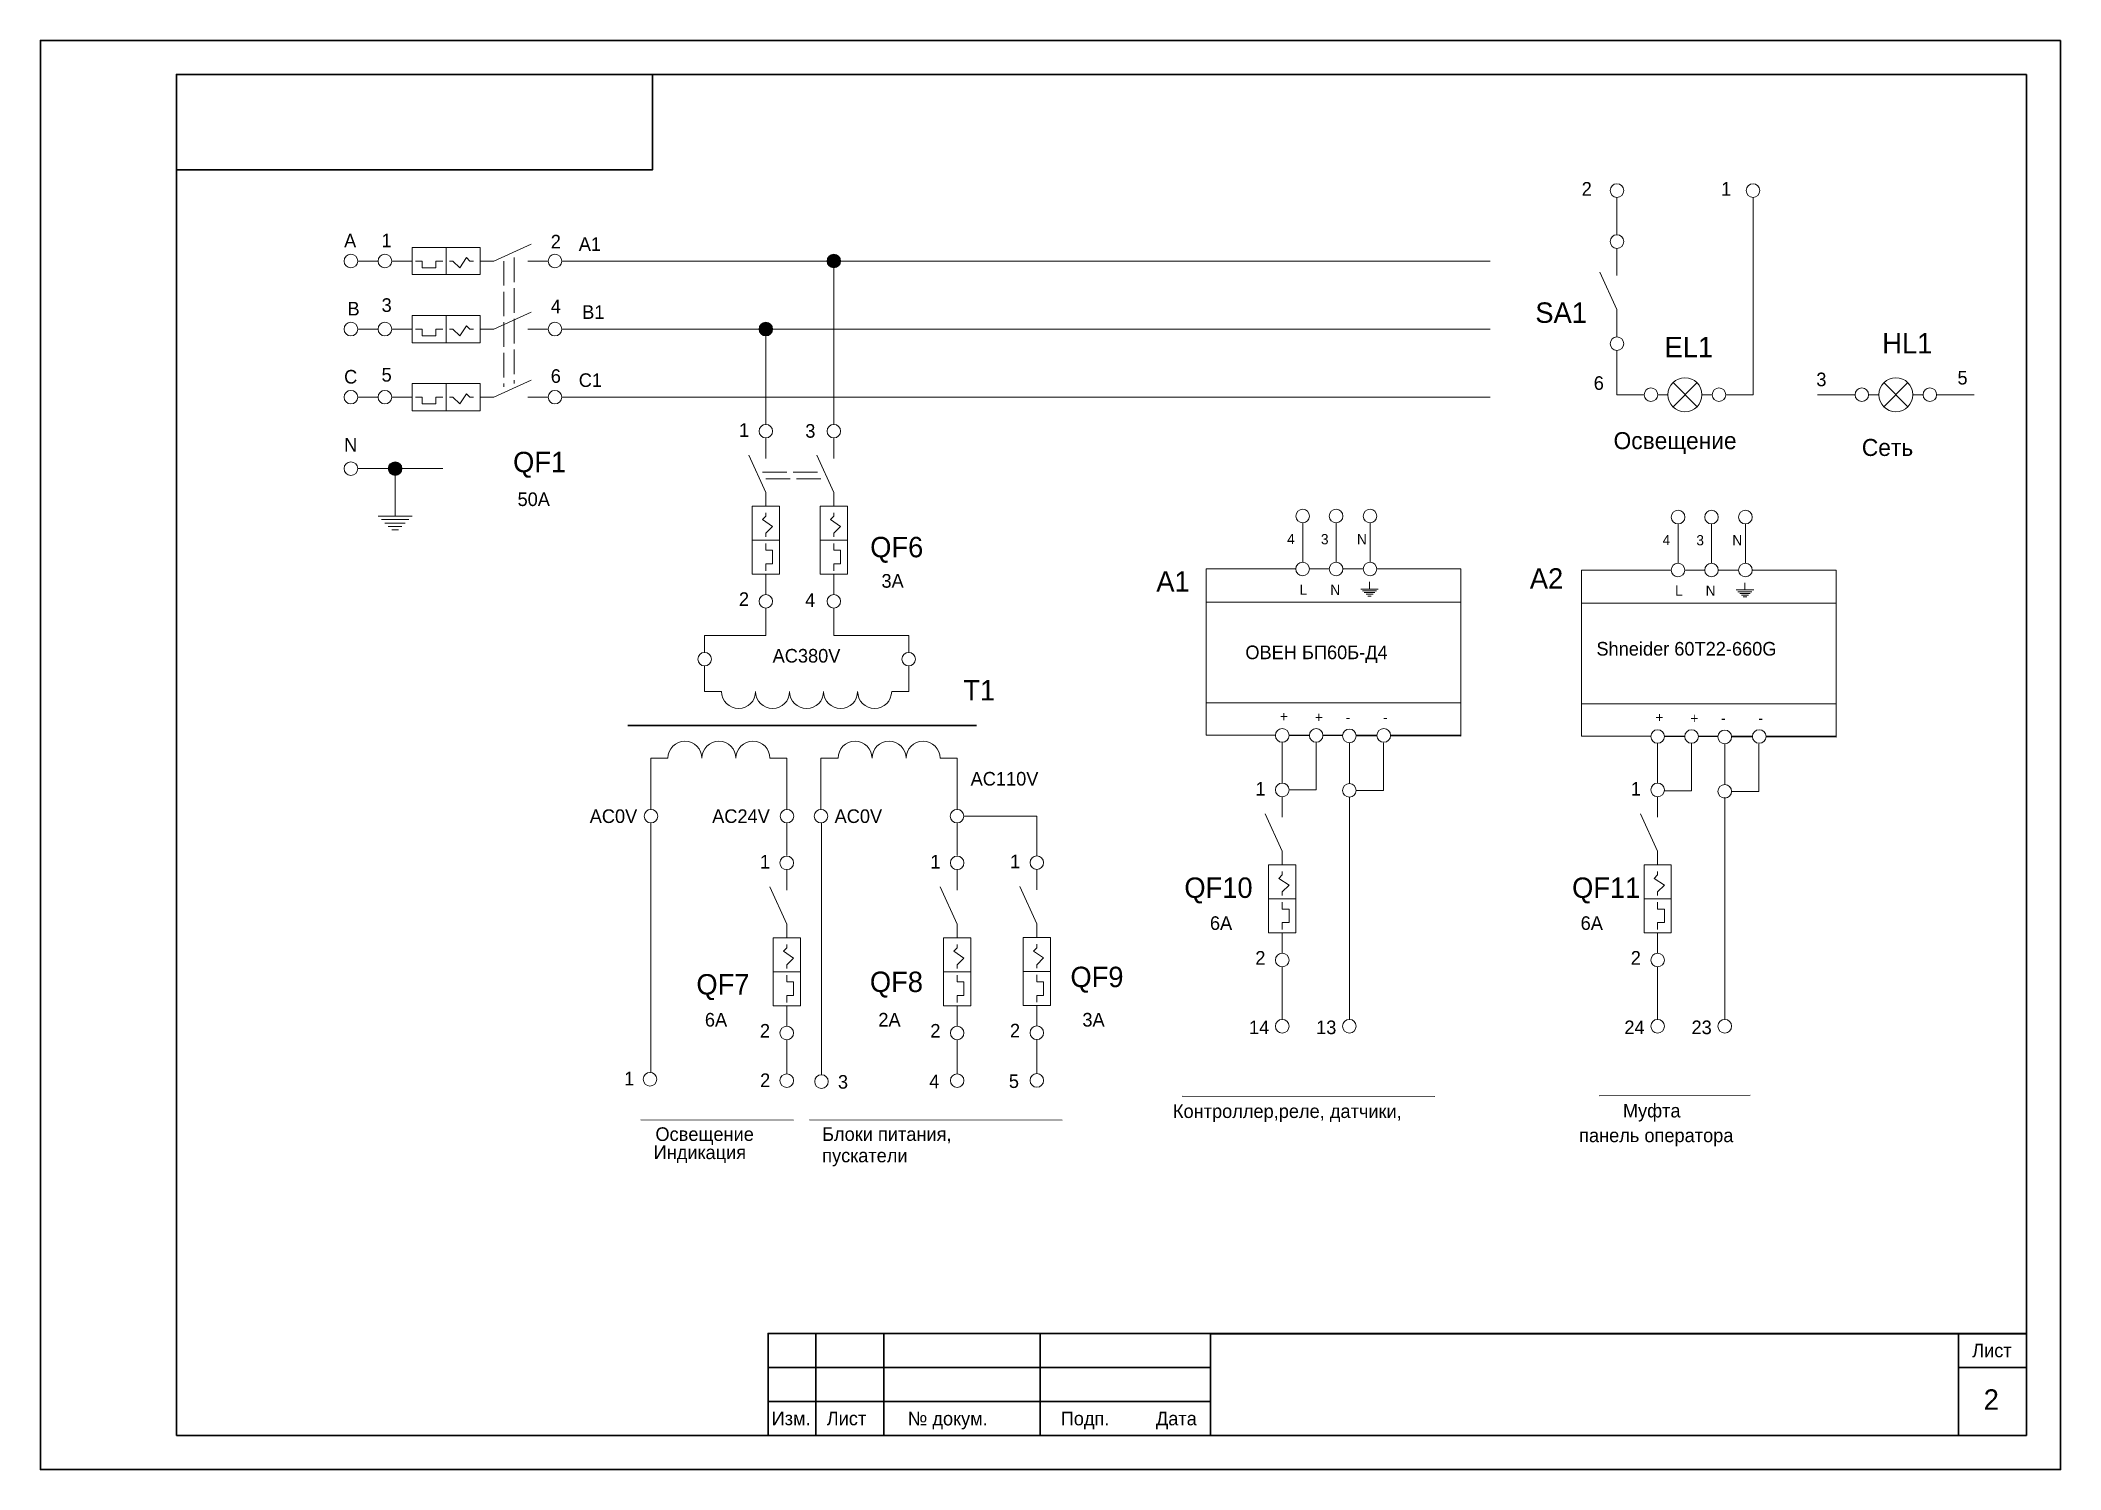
# Model space of a CAD drawing. Header units: millimetres. Extents: x -171 to 3674, y -1112 to 795.
# Drawn here: x 1616.1 to 1913.1, y -584.8 to -374.8 of the extents above; entities that cross this region are included whole.
import ezdxf

# ---------------------------------------------------------------- set-up
doc = ezdxf.new("R2010")
doc.units = ezdxf.units.MM
doc.linetypes.add('ACAD_ISO02W100', pattern=[15, 12, -3])
for name, color, linetype, lineweight in [('Маркировка', 7, 'Continuous', 25), ('РАМКА', 7, 'Continuous', 30), ('Элементы', 7, 'Continuous', 18)]:
    doc.layers.add(name, color=color, linetype=linetype, lineweight=lineweight)
doc.styles.get("Standard").update_dxf_attribs({"font": 'cad2win.shx'})

msp = doc.modelspace()

# ---------------------------------------------------------------- texts
at = {"layer": 'Маркировка'}
for s, height, p in [('2', 2, (1842.69, -397.64)), ('1', 2, (1863.19, -397.64)), ('A', 2, (1660.75, -405.25)), ('1', 2, (1666.26, -405.21)), ('2', 2, (1691.13, -405.4)), ('A1', 2, (1695.25, -405.75)), ('3', 2, (1666.26, -414.72)), ('B', 2, (1661.25, -415.25)), ('4', 2, (1691.13, -414.91)), ('B1', 2, (1695.75, -415.75)), ('C', 2, (1660.75, -425.25)), ('5', 2, (1666.26, -424.96)), ('6', 2, (1691.13, -425.15)), ('C1', 2, (1695.25, -425.75)), ('6', 2, (1844.46, -426.18)), ('3', 2, (1877.19, -425.64)), ('5', 2, (1897.94, -425.39)), ('N', 2, (1660.75, -435.25)), ('1', 2, (1718.81, -433.08)), ('3', 2, (1728.55, -433.21)), ('Освещение', 2.5, (1847.38, -434.89)), ('Сеть', 2.5, (1883.88, -435.89)), ('50A', 2, (1686.25, -443.25)), ('4', 1.5, (1799.39, -448.85)), ('3', 1.5, (1804.36, -448.87)), ('N', 1.5, (1809.65, -448.87)), ('4', 1.5, (1854.59, -448.99)), ('3', 1.5, (1859.55, -449.02)), ('N', 1.5, (1864.84, -449.01)), ('3A', 2, (1739.75, -455.25)), ('2', 2, (1718.79, -457.93)), ('4', 2, (1728.53, -458.06)), ('L', 1.5, (1801.23, -456.28)), ('N', 1.5, (1805.73, -456.3)), ('L', 1.5, (1856.42, -456.42)), ('N', 1.5, (1860.92, -456.44)), ('Shneider 60T22-660G ', 2, (1844.86, -465.22)), ('AC380V', 2, (1723.75, -466.25)), ('ОВЕН БП60Б-Д4', 2, (1793.25, -465.75)), ('+', 1.5, (1798.34, -474.91)), ('+', 1.5, (1803.48, -475.04)), ('-', 1.5, (1807.98, -475.04)), ('-', 1.5, (1813.48, -475.04)), ('+', 1.5, (1853.53, -475.05)), ('+', 1.5, (1858.67, -475.18)), ('-', 1.5, (1863.17, -475.18)), ('-', 1.5, (1868.67, -475.18)), ('AC110V', 2, (1752.86, -484.32)), ('1', 2, (1794.73, -485.8)), ('1', 2, (1849.92, -485.8)), ('AC0V', 2, (1696.86, -489.82)), ('AC24V', 2, (1714.86, -489.82)), ('AC0V', 2, (1732.86, -489.82)), ('1', 2, (1721.89, -496.51)), ('1', 2, (1746.94, -496.51)), ('1', 2, (1758.65, -496.48)), ('6A', 2, (1788.04, -505.53)), ('6A', 2, (1842.54, -505.53)), ('2', 2, (1794.71, -510.64)), ('2', 2, (1849.91, -510.64)), ('6A', 2, (1713.79, -519.73)), ('2', 2, (1721.88, -521.36)), ('2A', 2, (1739.29, -519.73)), ('2', 2, (1746.93, -521.36)), ('2', 2, (1758.64, -521.33)), ('3A', 2, (1769.29, -519.73)), ('14', 2, (1793.78, -520.85)), ('13', 2, (1803.65, -520.85)), ('24', 2, (1848.97, -520.85)), ('23', 2, (1858.84, -520.85)), ('1', 2, (1701.92, -528.37)), ('2', 2, (1721.91, -528.63)), ('3', 2, (1733.35, -528.86)), ('4', 2, (1746.77, -528.79)), ('5', 2, (1758.48, -528.76)), ('Контроллер,реле, датчики,', 2, (1782.6, -533.17)), ('Муфта', 2, (1848.75, -533.09)), ('Освещение', 2, (1706.52, -536.54)), ('Блоки питания,', 2, (1731.02, -536.54)), ('Индикация', 2, (1706.26, -539.21)), ('панель оператора', 2, (1842.32, -536.72)), ('пускатели', 2, (1731.04, -539.68))]:
    msp.add_text(s, height=height, dxfattribs=at).set_placement(p)
at = {"layer": 'РАМКА'}
for s, height, p in [('Лист', 2, (1900.1, -568.33)), ('2', 3, (1901.8, -576.04)), ('Изм.', 2, (1723.6, -578.31)), ('Лист', 2, (1731.7, -578.32)), ('№ докум.', 2, (1743.62, -578.34)), ('Подп.', 2, (1766.1, -578.33)), ('Дата', 2, (1780.1, -578.33))]:
    msp.add_text(s, height=height, dxfattribs=at).set_placement(p)
at = {"layer": 'Элементы'}
for s, p in [('SA1', (1835.88, -416.33)), ('EL1', (1854.88, -421.39)), ('HL1', (1886.88, -420.83)), ('QF1', (1685.59, -438.28)), ('QF6', (1738.09, -450.78)), ('A1', (1780.16, -455.82)), ('A2', (1835.07, -455.39)), ('T1', (1751.77, -471.82)), ('QF10', (1784.28, -500.83)), ('QF11', (1841.28, -500.83)), ('QF7', (1712.54, -515.03)), ('QF8', (1738.05, -514.66)), ('QF9', (1767.53, -513.94))]:
    msp.add_text(s, height=3, dxfattribs=at).set_placement(p)

# ---------------------------------------------------------------- hatches: boundary and pattern name
at = {"layer": 'Элементы'}
h = msp.add_hatch(color=256, dxfattribs=at)
h.dxf.hatch_style = 1
h.paths.add_polyline_path([(1733.75, -407.25, 1), (1731.75, -407.25, 1)])
h = msp.add_hatch(color=256, dxfattribs=at)
h.dxf.hatch_style = 1
h.paths.add_polyline_path([(1723.75, -417.25, 1), (1721.75, -417.25, 1)])
h = msp.add_hatch(color=256, dxfattribs=at)
h.dxf.hatch_style = 1
h.paths.add_polyline_path([(1669.25, -437.75, 1), (1667.25, -437.75, 1)])

# ---------------------------------------------------------------- linework, layer by layer
at = {"layer": 'РАМКА'}
for p, q in [((1908.1, -379.83), (1636.1, -379.83)), ((1636.1, -379.83), (1636.1, -579.83)), ((1908.1, -579.83), (1908.1, -379.83)), ((1636.1, -579.83), (1908.1, -579.83)), ((1723.1, -579.83), (1908.1, -579.83)), ((1723.1, -579.83), (1908.1, -579.83)), ((1723.1, -579.83), (1908.1, -579.83))]:
    msp.add_line(p, q, dxfattribs=at)
at = {"layer": 'РАМКА', "lineweight": 35}
msp.add_line((1788.1, -564.83), (1908.1, -564.83), dxfattribs=at)
at = {"layer": 'РАМКА'}
for points in [[(1913.1, -374.83), (1616.1, -374.83), (1616.1, -584.83), (1913.1, -584.83)], [(1706.1, -379.83), (1706.1, -393.83), (1636.1, -393.83), (1636.1, -379.83)], [(1723.1, -579.83), (1740.1, -579.83), (1740.08, -564.83), (1723.08, -564.83)], [(1723.1, -569.83), (1788.1, -569.83), (1788.1, -564.83), (1723.1, -564.83)], [(1723.1, -579.83), (1730.1, -579.83), (1730.1, -564.83), (1723.1, -564.83)], [(1723.1, -579.83), (1763.1, -579.83), (1763.1, -564.83), (1723.1, -564.83)], [(1908.1, -579.83), (1898.1, -579.83), (1898.1, -564.83), (1908.1, -564.83)], [(1908.1, -564.83), (1898.1, -564.83), (1898.1, -569.83), (1908.1, -569.83)], [(1723.1, -574.83), (1788.1, -574.83), (1788.1, -569.83), (1723.1, -569.83)], [(1723.1, -579.83), (1788.1, -579.83), (1788.1, -574.83), (1723.1, -574.83)]]:
    msp.add_lwpolyline(points, close=True, dxfattribs=at)
at = {"layer": 'Элементы', "lineweight": 15}
for p, q in [((1847.88, -397.89), (1847.88, -403.39)), ((1867.88, -426.89), (1867.88, -397.89)), ((1692.75, -407.25), (1829.25, -407.25)), ((1732.75, -431.25), (1732.75, -407.25)), ((1692.75, -417.25), (1829.25, -417.25)), ((1722.75, -431.25), (1722.75, -417.25)), ((1847.88, -426.89), (1847.88, -420.39)), ((1692.75, -427.25), (1829.25, -427.25)), ((1851.88, -426.89), (1847.88, -426.89)), ((1863.88, -426.89), (1867.88, -426.89)), ((1882.88, -426.89), (1877.38, -426.89)), ((1900.38, -426.89), (1894.88, -426.89)), ((1662.75, -437.75), (1675.25, -437.75)), ((1668.25, -437.75), (1668.25, -442.75)), ((1801.68, -445.72), (1801.68, -451.5)), ((1806.59, -445.72), (1806.59, -451.5)), ((1811.58, -445.72), (1811.58, -451.5)), ((1856.87, -445.87), (1856.87, -451.65)), ((1861.78, -445.87), (1861.78, -451.65)), ((1866.77, -445.87), (1866.77, -451.65)), ((1722.75, -462.25), (1722.75, -458.25)), ((1732.75, -458.25), (1732.75, -462.25)), ((1713.75, -464.75), (1713.75, -462.25)), ((1713.75, -462.25), (1722.75, -462.25)), ((1732.75, -462.25), (1743.75, -462.25)), ((1743.75, -462.25), (1743.75, -464.75)), ((1713.75, -470.5), (1713.75, -466.75)), ((1743.75, -470.5), (1743.75, -466.75)), ((1716.25, -470.5), (1713.75, -470.5)), ((1741.25, -470.5), (1743.75, -470.5)), ((1798.67, -477.96), (1798.67, -483.96)), ((1803.66, -477.96), (1803.66, -484.96)), ((1808.54, -478.03), (1808.54, -484.03)), ((1813.54, -478.03), (1813.54, -485.03)), ((1853.86, -478.11), (1853.86, -483.96)), ((1858.85, -478.11), (1858.85, -485.11)), ((1863.73, -478.17), (1863.73, -484.17)), ((1868.73, -478.17), (1868.73, -485.17)), ((1705.86, -480.32), (1705.86, -487.82)), ((1705.86, -480.32), (1708.36, -480.32)), ((1723.36, -480.32), (1725.86, -480.32)), ((1725.86, -480.32), (1725.86, -487.82)), ((1730.86, -480.32), (1730.86, -487.82)), ((1730.86, -480.32), (1733.36, -480.32)), ((1748.36, -480.32), (1750.86, -480.32)), ((1750.86, -480.32), (1750.86, -487.82)), ((1803.66, -484.96), (1799.67, -484.96)), ((1808.54, -486.03), (1808.54, -518.69)), ((1813.54, -485.03), (1809.54, -485.03)), ((1858.85, -485.11), (1854.85, -485.1)), ((1863.73, -486.03), (1863.73, -518.69)), ((1868.73, -485.17), (1864.73, -485.17)), ((1705.86, -489.82), (1705.86, -526.48)), ((1725.86, -489.82), (1725.86, -494.61)), ((1730.93, -489.82), (1730.93, -526.82)), ((1750.86, -489.82), (1750.86, -494.61)), ((1751.86, -488.82), (1762.59, -488.82)), ((1762.59, -488.82), (1762.59, -494.65)), ((1798.67, -510.96), (1798.67, -518.69)), ((1853.86, -510.96), (1853.86, -518.69)), ((1725.83, -521.68), (1725.83, -526.68)), ((1750.88, -521.68), (1750.88, -526.68)), ((1762.59, -521.65), (1762.59, -526.65)), ((1783.96, -529.95), (1821.08, -530.01)), ((1845.28, -529.91), (1867.44, -529.8)), ((1704.39, -533.44), (1726.8, -533.47)), ((1729.18, -533.42), (1766.3, -533.47))]:
    msp.add_line(p, q, dxfattribs=at)
at = {"layer": 'Элементы'}
for p, q in [((1675.75, -405.25), (1675.75, -409.25)), ((1677.75, -408.25), (1678.75, -406.75)), ((1678.75, -406.75), (1679.25, -407.25)), ((1682.75, -407.25), (1688.25, -404.75)), ((1847.88, -409.39), (1847.88, -405.39)), ((1662.75, -407.25), (1665.75, -407.25)), ((1667.75, -407.25), (1670.75, -407.25)), ((1671.25, -407.25), (1672.25, -407.25)), ((1672.25, -407.25), (1672.25, -408.25)), ((1672.25, -408.25), (1674.25, -408.25)), ((1674.25, -408.25), (1674.25, -407.25)), ((1674.25, -407.25), (1675.25, -407.25)), ((1676.25, -407.25), (1676.75, -407.25)), ((1676.75, -407.25), (1677.75, -408.25)), ((1679.25, -407.25), (1679.75, -407.25)), ((1680.75, -407.25), (1682.75, -407.25)), ((1687.75, -407.25), (1690.75, -407.25)), ((1847.88, -414.39), (1845.38, -408.89)), ((1675.75, -415.25), (1675.75, -419.25)), ((1682.75, -417.25), (1688.25, -414.75)), ((1847.88, -418.39), (1847.88, -414.39)), ((1662.75, -417.25), (1665.75, -417.25)), ((1667.75, -417.25), (1670.75, -417.25)), ((1671.25, -417.25), (1672.25, -417.25)), ((1672.25, -417.25), (1672.25, -418.25)), ((1672.25, -418.25), (1674.25, -418.25)), ((1674.25, -418.25), (1674.25, -417.25)), ((1674.25, -417.25), (1675.25, -417.25)), ((1676.25, -417.25), (1676.75, -417.25)), ((1676.75, -417.25), (1677.75, -418.25)), ((1677.75, -418.25), (1678.75, -416.75)), ((1678.75, -416.75), (1679.25, -417.25)), ((1679.25, -417.25), (1679.75, -417.25)), ((1680.75, -417.25), (1682.75, -417.25)), ((1687.75, -417.25), (1690.75, -417.25)), ((1662.75, -427.25), (1665.75, -427.25)), ((1667.75, -427.25), (1670.75, -427.25)), ((1671.25, -427.25), (1672.25, -427.25)), ((1672.25, -427.25), (1672.25, -428.25)), ((1674.25, -428.25), (1674.25, -427.25)), ((1674.25, -427.25), (1675.25, -427.25)), ((1675.75, -425.25), (1675.75, -429.25)), ((1676.25, -427.25), (1676.75, -427.25)), ((1676.75, -427.25), (1677.75, -428.25)), ((1677.75, -428.25), (1678.75, -426.75)), ((1678.75, -426.75), (1679.25, -427.25)), ((1679.25, -427.25), (1679.75, -427.25)), ((1680.75, -427.25), (1682.75, -427.25)), ((1682.75, -427.25), (1688.25, -424.75)), ((1687.75, -427.25), (1690.75, -427.25)), ((1853.88, -426.89), (1855.38, -426.89)), ((1856.12, -428.66), (1859.65, -425.12)), ((1856.12, -425.12), (1859.65, -428.66)), ((1861.88, -426.89), (1860.38, -426.89)), ((1884.88, -426.89), (1886.38, -426.89)), ((1887.12, -428.66), (1890.65, -425.12)), ((1887.12, -425.12), (1890.65, -428.66)), ((1892.88, -426.89), (1891.38, -426.89)), ((1672.25, -428.25), (1674.25, -428.25)), ((1722.75, -436.25), (1722.75, -433.25)), ((1732.75, -436.25), (1732.75, -433.25)), ((1722.75, -441.25), (1720.25, -435.75)), ((1732.75, -441.25), (1730.25, -435.75)), ((1722.75, -443.25), (1722.75, -441.25)), ((1732.75, -443.25), (1732.75, -441.25)), ((1665.75, -444.75), (1670.75, -444.75)), ((1666.25, -445.25), (1670.25, -445.25)), ((1668.25, -442.75), (1668.25, -444.75)), ((1722.25, -445.25), (1722.75, -444.75)), ((1723.75, -446.25), (1722.25, -445.25)), ((1722.75, -444.75), (1722.75, -444.25)), ((1732.25, -445.25), (1732.75, -444.75)), ((1733.75, -446.25), (1732.25, -445.25)), ((1732.75, -444.75), (1732.75, -444.25)), ((1666.75, -445.75), (1669.75, -445.75)), ((1667.25, -446.25), (1669.25, -446.25)), ((1667.75, -446.75), (1668.75, -446.75)), ((1720.75, -448.25), (1724.75, -448.25)), ((1722.75, -447.25), (1723.75, -446.25)), ((1722.75, -447.75), (1722.75, -447.25)), ((1730.75, -448.25), (1734.75, -448.25)), ((1732.75, -447.25), (1733.75, -446.25)), ((1732.75, -447.75), (1732.75, -447.25)), ((1722.75, -449.75), (1722.75, -448.75)), ((1723.75, -449.75), (1722.75, -449.75)), ((1723.75, -451.75), (1723.75, -449.75)), ((1732.75, -449.75), (1732.75, -448.75)), ((1733.75, -449.75), (1732.75, -449.75)), ((1733.75, -451.75), (1733.75, -449.75)), ((1722.75, -452.75), (1722.75, -451.75)), ((1722.75, -451.75), (1723.75, -451.75)), ((1722.75, -456.25), (1722.75, -453.25)), ((1732.75, -452.75), (1732.75, -451.75)), ((1732.75, -451.75), (1733.75, -451.75)), ((1732.75, -456.25), (1732.75, -453.25)), ((1810.22, -455.44), (1812.79, -455.44)), ((1810.48, -455.7), (1812.53, -455.7)), ((1810.73, -455.95), (1812.27, -455.95)), ((1810.99, -456.21), (1812.02, -456.21)), ((1811.25, -456.47), (1811.76, -456.47)), ((1811.5, -454.41), (1811.5, -455.44)), ((1865.41, -455.58), (1867.98, -455.58)), ((1865.67, -455.84), (1867.72, -455.84)), ((1865.92, -456.1), (1867.47, -456.1)), ((1866.18, -456.35), (1867.21, -456.35)), ((1866.44, -456.61), (1866.95, -456.61)), ((1866.7, -454.55), (1866.7, -455.58)), ((1798.67, -488.96), (1798.67, -485.96)), ((1853.86, -488.96), (1853.86, -485.96)), ((1798.67, -493.96), (1796.17, -488.46)), ((1853.86, -493.96), (1851.36, -488.46)), ((1798.67, -495.96), (1798.67, -493.96)), ((1853.86, -495.96), (1853.86, -493.96)), ((1725.83, -499.68), (1725.83, -496.68)), ((1750.88, -499.68), (1750.88, -496.68)), ((1762.59, -499.65), (1762.59, -496.65)), ((1798.17, -497.96), (1798.67, -497.46)), ((1799.67, -498.96), (1798.17, -497.96)), ((1798.67, -497.46), (1798.67, -496.96)), ((1853.36, -497.96), (1853.86, -497.46)), ((1854.86, -498.96), (1853.36, -497.96)), ((1853.86, -497.46), (1853.86, -496.96)), ((1725.83, -504.68), (1723.33, -499.18)), ((1750.88, -504.68), (1748.38, -499.18)), ((1762.59, -504.65), (1760.09, -499.15)), ((1796.67, -500.96), (1800.67, -500.96)), ((1798.67, -499.96), (1799.67, -498.96)), ((1798.67, -500.46), (1798.67, -499.96)), ((1798.67, -502.46), (1798.67, -501.46)), ((1851.86, -500.96), (1855.86, -500.96)), ((1853.86, -499.96), (1854.86, -498.96)), ((1853.86, -500.46), (1853.86, -499.96)), ((1853.86, -502.46), (1853.86, -501.46)), ((1725.83, -506.68), (1725.83, -504.68)), ((1750.88, -506.68), (1750.88, -504.68)), ((1762.59, -506.65), (1762.59, -504.65)), ((1799.67, -502.46), (1798.67, -502.46)), ((1798.67, -505.46), (1798.67, -504.46)), ((1798.67, -504.46), (1799.67, -504.46)), ((1799.67, -504.46), (1799.67, -502.46)), ((1854.86, -502.46), (1853.86, -502.46)), ((1853.86, -505.46), (1853.86, -504.46)), ((1853.86, -504.46), (1854.86, -504.46)), ((1854.86, -504.46), (1854.86, -502.46)), ((1725.83, -508.18), (1725.83, -507.68)), ((1750.88, -508.18), (1750.88, -507.68)), ((1762.59, -508.15), (1762.59, -507.65)), ((1798.67, -508.96), (1798.67, -505.96)), ((1853.86, -508.96), (1853.86, -505.96)), ((1725.33, -508.68), (1725.83, -508.18)), ((1726.83, -509.68), (1725.33, -508.68)), ((1725.83, -510.68), (1726.83, -509.68)), ((1725.83, -511.18), (1725.83, -510.68)), ((1750.38, -508.68), (1750.88, -508.18)), ((1751.88, -509.68), (1750.38, -508.68)), ((1750.88, -510.68), (1751.88, -509.68)), ((1750.88, -511.18), (1750.88, -510.68)), ((1762.09, -508.65), (1762.59, -508.15)), ((1763.59, -509.65), (1762.09, -508.65)), ((1762.59, -510.65), (1763.59, -509.65)), ((1762.59, -511.15), (1762.59, -510.65)), ((1723.83, -511.68), (1727.83, -511.68)), ((1725.83, -513.18), (1725.83, -512.18)), ((1726.83, -513.18), (1725.83, -513.18)), ((1726.83, -515.18), (1726.83, -513.18)), ((1748.88, -511.68), (1752.88, -511.68)), ((1750.88, -513.18), (1750.88, -512.18)), ((1751.88, -513.18), (1750.88, -513.18)), ((1751.88, -515.18), (1751.88, -513.18)), ((1760.59, -511.65), (1764.59, -511.65)), ((1762.59, -513.15), (1762.59, -512.15)), ((1763.59, -513.15), (1762.59, -513.15)), ((1763.59, -515.15), (1763.59, -513.15)), ((1725.83, -516.18), (1725.83, -515.18)), ((1725.83, -515.18), (1726.83, -515.18)), ((1725.83, -519.68), (1725.83, -516.68)), ((1750.88, -516.18), (1750.88, -515.18)), ((1750.88, -515.18), (1751.88, -515.18)), ((1750.88, -519.68), (1750.88, -516.68)), ((1762.59, -516.15), (1762.59, -515.15)), ((1762.59, -515.15), (1763.59, -515.15)), ((1762.59, -519.65), (1762.59, -516.65))]:
    msp.add_line(p, q, dxfattribs=at)
at = {"layer": 'Элементы', "linetype": 'ACAD_ISO02W100', "lineweight": 15, "ltscale": 0.3}
for p, q in [((1685.75, -406.75), (1685.75, -425.25)), ((1684.25, -407.25), (1684.25, -425.75)), ((1722.25, -438.25), (1730.75, -438.25)), ((1722.75, -439.25), (1731.25, -439.25))]:
    msp.add_line(p, q, dxfattribs=at)
at = {"layer": 'Элементы', "lineweight": 30}
msp.add_line((1702.44, -475.5), (1753.73, -475.5), dxfattribs=at)
at = {"layer": 'Элементы'}
for points in [[(1670.75, -405.25), (1680.75, -405.25), (1680.75, -409.25), (1670.75, -409.25)], [(1670.75, -415.25), (1680.75, -415.25), (1680.75, -419.25), (1670.75, -419.25)], [(1670.75, -425.25), (1680.75, -425.25), (1680.75, -429.25), (1670.75, -429.25)], [(1720.75, -453.25), (1720.75, -443.25), (1724.75, -443.25), (1724.75, -453.25)], [(1730.75, -453.25), (1730.75, -443.25), (1734.75, -443.25), (1734.75, -453.25)], [(1796.67, -505.96), (1796.67, -495.96), (1800.67, -495.96), (1800.67, -505.96)], [(1851.86, -505.96), (1851.86, -495.96), (1855.86, -495.96), (1855.86, -505.96)], [(1723.83, -516.68), (1723.83, -506.68), (1727.83, -506.68), (1727.83, -516.68)], [(1748.88, -516.68), (1748.88, -506.68), (1752.88, -506.68), (1752.88, -516.68)], [(1760.59, -516.65), (1760.59, -506.65), (1764.59, -506.65), (1764.59, -516.65)]]:
    msp.add_lwpolyline(points, close=True, dxfattribs=at)
at = {"layer": 'Элементы', "lineweight": 15}
for points in [[(1812.58, -452.5), (1824.94, -452.5), (1824.94, -457.38), (1787.5, -457.38), (1787.5, -452.5), (1800.66, -452.5)], [(1797.67, -476.93), (1787.5, -476.93), (1787.5, -452.5), (1800.66, -452.5)], [(1802.66, -452.5), (1805.59, -452.5)], [(1802.66, -452.5), (1805.59, -452.5)], [(1807.59, -452.5), (1810.58, -452.5)], [(1807.59, -452.5), (1810.58, -452.5)], [(1812.58, -452.5), (1824.94, -452.5), (1824.94, -476.93), (1814.6, -476.93)], [(1852.86, -477.07), (1842.69, -477.07), (1842.69, -452.65), (1855.85, -452.65)], [(1867.77, -452.65), (1880.13, -452.65), (1880.13, -457.53), (1842.69, -457.53), (1842.69, -452.65), (1855.85, -452.65)], [(1857.85, -452.65), (1860.78, -452.65)], [(1857.85, -452.65), (1860.78, -452.65)], [(1862.78, -452.65), (1865.77, -452.65)], [(1862.78, -452.65), (1865.77, -452.65)], [(1867.77, -452.65), (1880.13, -452.65), (1880.13, -477.07), (1869.8, -477.07)], [(1797.67, -476.96), (1787.5, -476.93), (1787.5, -472.17), (1824.94, -472.17), (1824.94, -477.05), (1814.6, -477.01)], [(1852.86, -477.1), (1842.69, -477.07), (1842.69, -472.31), (1880.13, -472.31), (1880.13, -477.19), (1869.79, -477.16)], [(1802.66, -476.93), (1799.67, -476.93)], [(1802.66, -476.98), (1799.67, -476.97)], [(1807.54, -476.93), (1804.66, -476.93)], [(1807.54, -476.99), (1804.66, -476.98)], [(1812.61, -476.93), (1809.53, -476.93)], [(1812.61, -477.01), (1809.54, -477)], [(1857.85, -477.07), (1854.86, -477.07)], [(1857.85, -477.12), (1854.86, -477.11)], [(1862.74, -477.07), (1859.85, -477.07)], [(1862.73, -477.13), (1859.85, -477.12)], [(1867.8, -477.07), (1864.73, -477.07)], [(1867.8, -477.15), (1864.73, -477.14)]]:
    msp.add_lwpolyline(points, dxfattribs=at)
for centre, radius in [((1847.88, -396.89), 1), ((1867.88, -396.89), 1), ((1847.88, -404.39), 1), ((1661.75, -407.25), 1), ((1666.75, -407.25), 1), ((1691.75, -407.25), 1), ((1661.75, -417.25), 1), ((1666.75, -417.25), 1), ((1691.75, -417.25), 1), ((1847.88, -419.39), 1), ((1857.88, -426.89), 2.5), ((1888.88, -426.89), 2.5), ((1661.75, -427.25), 1), ((1666.75, -427.25), 1), ((1691.75, -427.25), 1), ((1852.88, -426.89), 1), ((1862.88, -426.89), 1), ((1883.88, -426.89), 1), ((1893.88, -426.89), 1), ((1722.75, -432.25), 1), ((1732.75, -432.25), 1), ((1661.75, -437.75), 1), ((1801.68, -444.72), 1), ((1806.59, -444.72), 1), ((1811.58, -444.72), 1), ((1856.87, -444.87), 1), ((1861.78, -444.87), 1), ((1866.77, -444.87), 1), ((1801.66, -452.5), 1), ((1806.59, -452.5), 1), ((1811.58, -452.5), 1), ((1856.85, -452.65), 1), ((1861.78, -452.65), 1), ((1866.77, -452.65), 1), ((1722.75, -457.25), 1), ((1732.75, -457.25), 1), ((1713.75, -465.75), 1), ((1743.75, -465.75), 1), ((1798.67, -476.96), 1), ((1803.66, -476.96), 1), ((1808.54, -477.03), 1), ((1813.6, -476.96), 1), ((1853.86, -477.11), 1), ((1858.85, -477.11), 1), ((1863.73, -477.17), 1), ((1868.8, -477.11), 1), ((1798.67, -484.96), 1), ((1808.54, -485.03), 1), ((1853.86, -484.96), 1), ((1863.73, -485.17), 1), ((1705.86, -488.82), 1), ((1725.86, -488.82), 1), ((1730.86, -488.82), 1), ((1750.86, -488.82), 1), ((1725.83, -495.68), 1), ((1750.88, -495.68), 1), ((1762.59, -495.65), 1), ((1798.67, -509.96), 1), ((1853.86, -509.96), 1), ((1725.83, -520.68), 1), ((1750.88, -520.68), 1), ((1762.59, -520.65), 1), ((1798.67, -519.69), 1), ((1808.54, -519.69), 1), ((1853.86, -519.69), 1), ((1863.73, -519.69), 1), ((1705.72, -527.47), 1), ((1725.83, -527.68), 1), ((1730.93, -527.82), 1), ((1750.88, -527.68), 1), ((1762.59, -527.65), 1)]:
    msp.add_circle(centre, radius, dxfattribs=at)
at = {"layer": 'Элементы'}
for centre in [(1732.75, -407.25), (1722.75, -417.25), (1668.25, -437.75)]:
    msp.add_circle(centre, 1, dxfattribs=at)
at = {"layer": 'Элементы', "lineweight": 15}
for centre, start, end in [((1718.75, -470.5), 180, 0), ((1723.75, -470.5), 180, 0), ((1728.75, -470.5), 180, 0), ((1733.75, -470.5), 180, 0), ((1738.75, -470.5), 180, 0), ((1710.86, -480.32), 0, 180), ((1715.86, -480.32), 0, 180), ((1720.86, -480.32), 0, 180), ((1735.86, -480.32), 0, 180), ((1740.86, -480.32), 0, 180), ((1745.86, -480.32), 0, 180)]:
    msp.add_arc(centre, 2.5, start, end, dxfattribs=at)

msp.set_redraw_order([(e.dxf.handle, doc.entitydb.next_handle()) for e in msp.query("TEXT MTEXT ATTDEF DIMENSION ARC_DIMENSION")])  # texts and dimensions are drawn at this point

doc.saveas('drawing.dxf')
